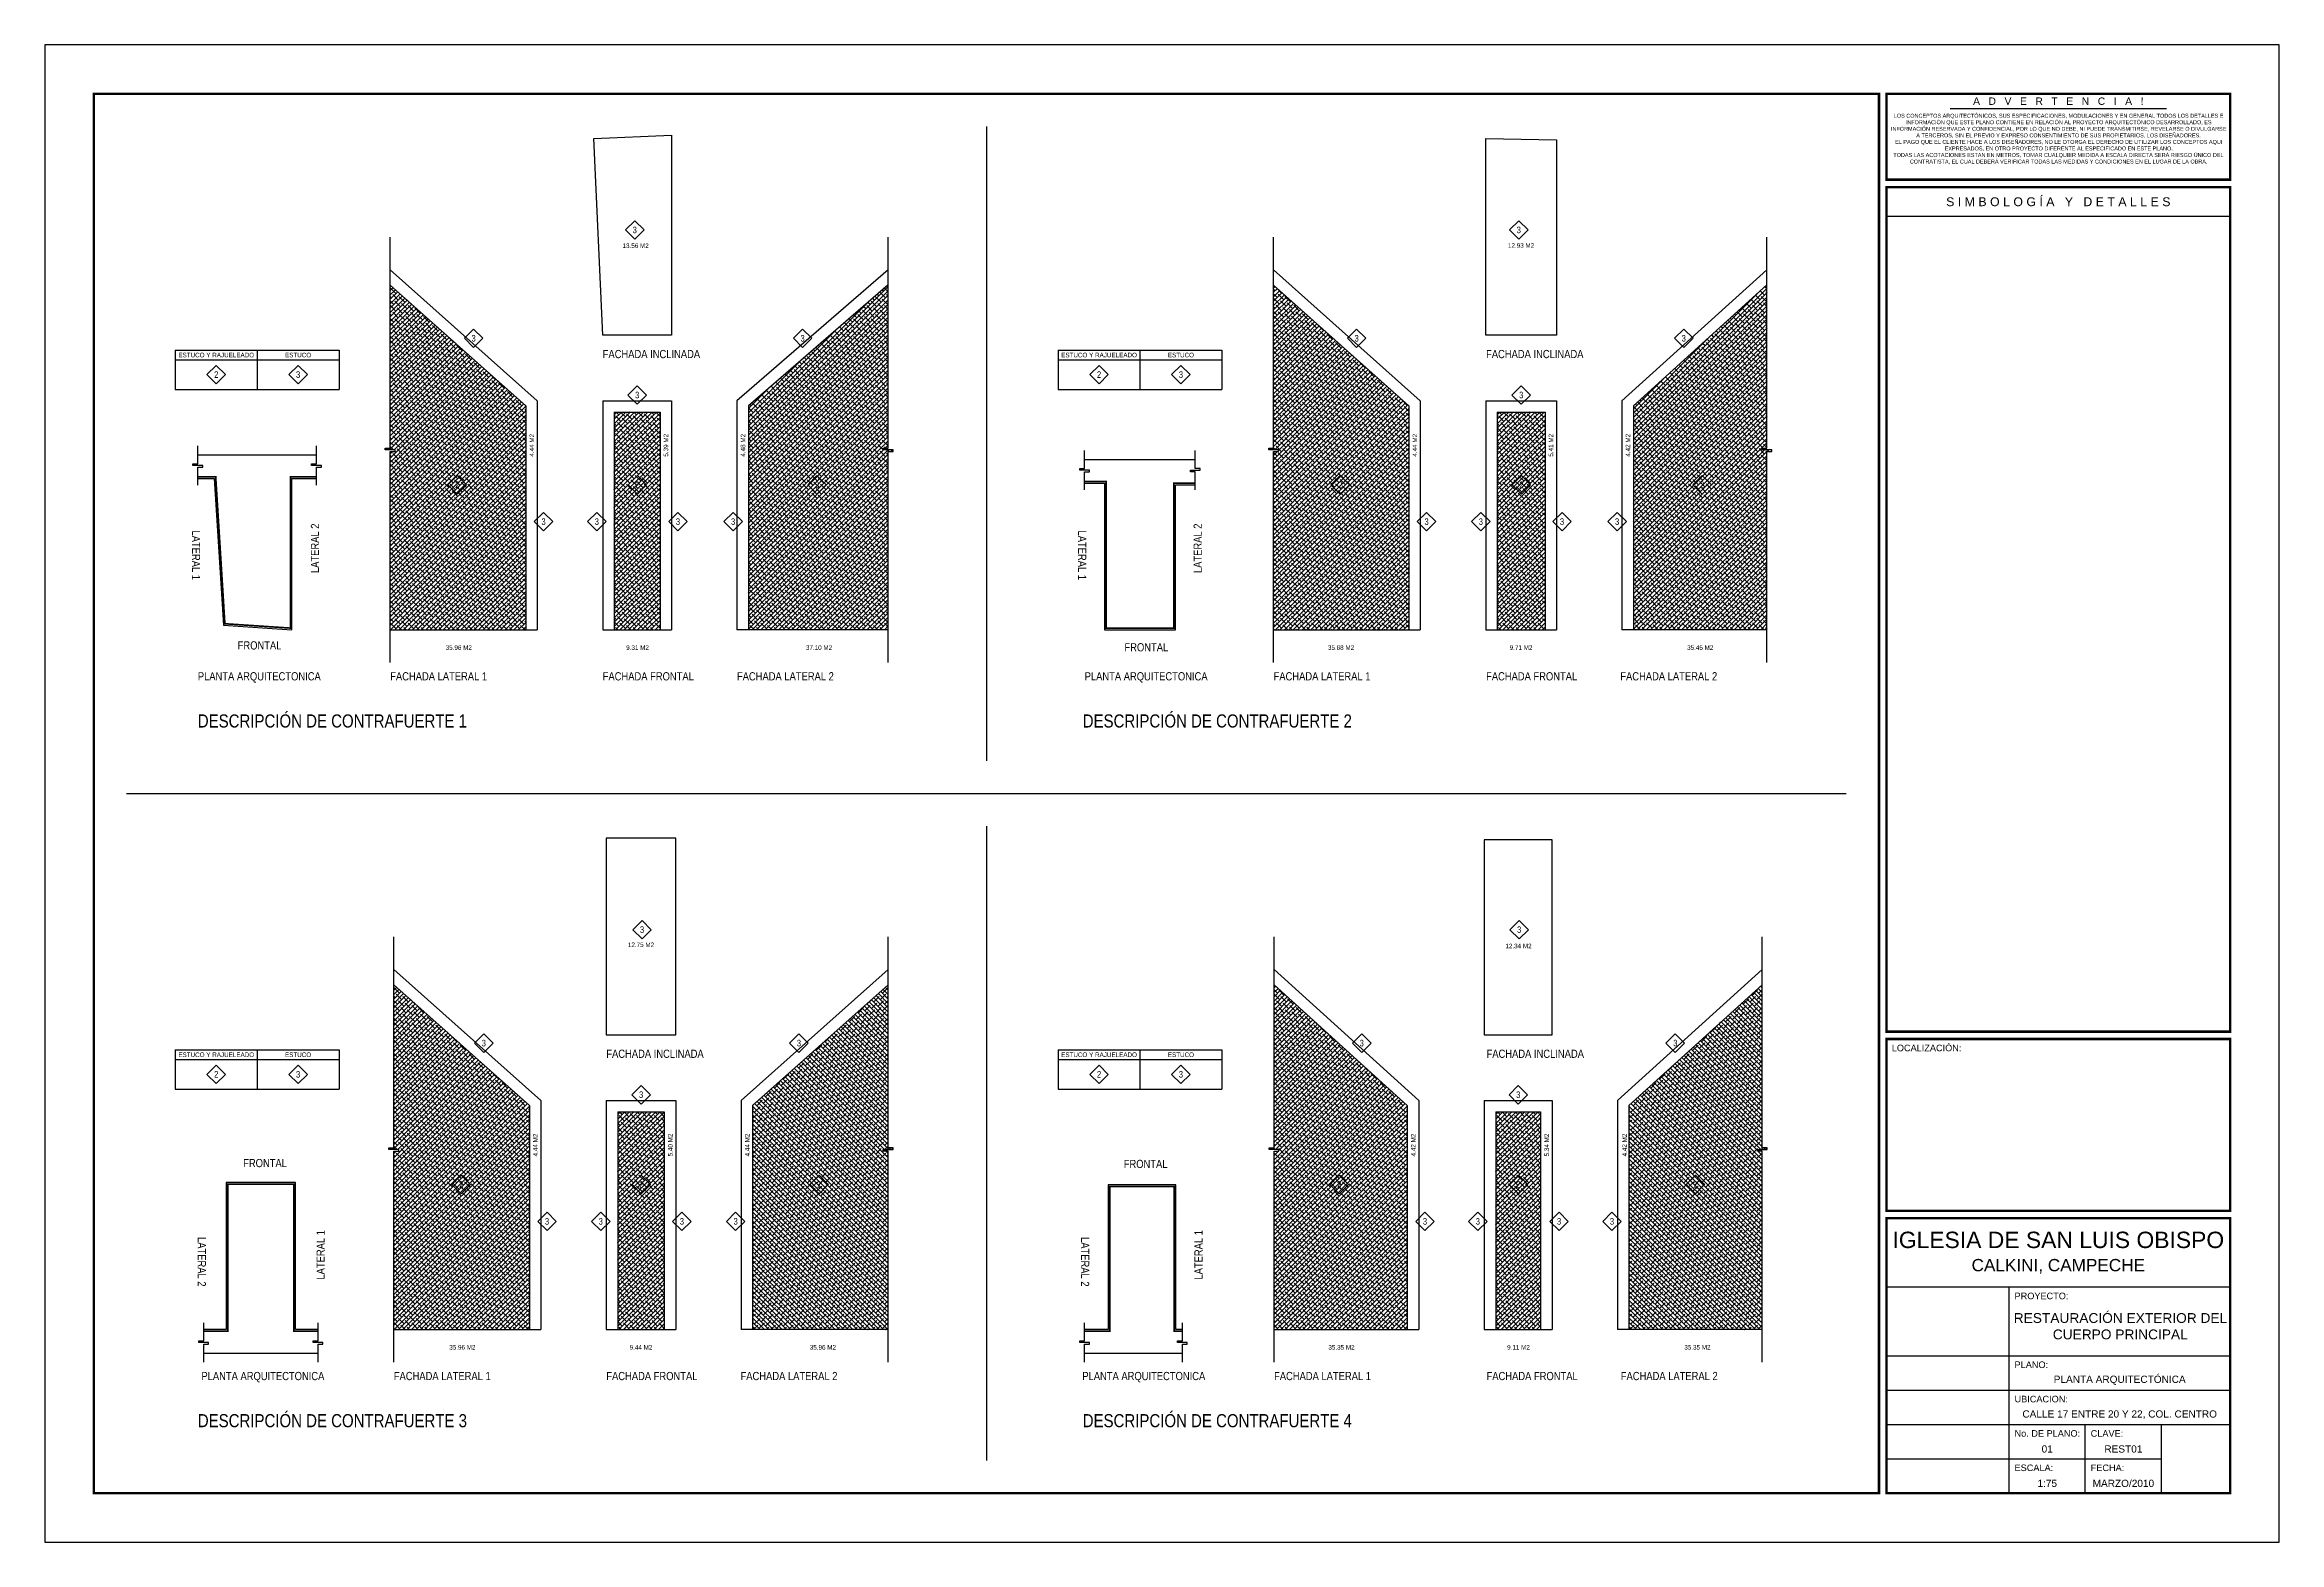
# Model space of a CAD drawing. Header units: millimetres. Extents: x 0 to 273, y 0 to 92.
# Drawn here: x 68.2 to 136.5, y 45.8 to 91.5 of the extents above; entities that cross this region are included whole.
import ezdxf
from ezdxf.enums import TextEntityAlignment as Align

# ---------------------------------------------------------------- set-up
doc = ezdxf.new("R2010")
doc.units = ezdxf.units.MM
for name, color, linetype in [('Areas internas', 7, 'Continuous'), ('Ashurados', 8, 'Continuous'), ('FORMATO', 7, 'Continuous'), ('Texto', 7, 'Continuous'), ('Trazo', 7, 'Continuous')]:
    doc.layers.add(name, color=color, linetype=linetype)
doc.styles.get("Standard").update_dxf_attribs({"font": 'arial.ttf'})
doc.styles.add('style4', font='')
doc.styles.get('style4').set_extended_font_data('DaxCondensed')
pattern_1 = [(45, (-148.40053, -69.12498), (-0.06735192, 0.06735192), []), (135, (-148.40053, -69.12498), (-0.202055763, 0.06735192), [0.238125, -0.142875])]
pattern_2 = [(45, (-144.72237, -76.58696), (-0.06735192, 0.06735192), []), (135, (-144.72237, -76.58696), (-0.202055763, 0.06735192), [0.238125, -0.142875])]
pattern_3 = [(45, (-148.29053, -90.49998), (-0.06735192, 0.06735192), []), (135, (-148.29053, -90.49998), (-0.202055763, 0.06735192), [0.238125, -0.142875])]
pattern_4 = [(45, (-121.47553, -90.49998), (-0.06735192, 0.06735192), []), (135, (-121.47553, -90.49998), (-0.202055763, 0.06735192), [0.238125, -0.142875])]

msp = doc.modelspace()

# ---------------------------------------------------------------- texts
at = {"layer": 'FORMATO'}
msp.add_text('A   D   V   E   R   T   E   N   C   I   A   !', height=0.225, dxfattribs=at).set_placement((129.75, 89.662), align=Align.CENTER)
for s, p in [('LOCALIZACIÓN:', (124.664, 60.751)), ('PROYECTO:', (128.414, 53.176)), ('PLANO:', (128.414, 51.076)), ('UBICACION:', (128.414, 50.026)), ('No. DE PLANO:', (128.414, 48.976)), ('CLAVE:', (130.739, 48.976)), ('ESCALA:', (128.414, 47.926)), ('FECHA:', (130.739, 47.926))]:
    msp.add_text(s, height=0.2, dxfattribs=at).set_placement(p)
for s, insert, char_height, width, attachment_point in [('\\pi0.22576;LOS CONCEPTOS ARQUITECTÓNICOS, SUS ESPECIFICACIONES, MODULACIONES Y EN GENERAL TODOS LOS DETALLES E \\P\\pi0.59079;INFORMACIÓN QUE ESTE PLANO CONTIENE EN RELACIÓN AL PROYECTO ARQUITECTÓNICO DESARROLLADO, ES \\P\\pi0.13903;INFORMACIÓN RESERVADA Y CONFIDENCIAL, POR LO QUE NO DEBE, NI PUEDE TRANSMITIRSE, REVELARSE O DIVULGARSE\\P\\pi0.91171;A TERCEROS, SIN EL PREVIO Y EXPRESO CONSENTIMIENTO DE SUS PROPIETARIOS, LOS DISEÑADORES.\\P\\pi0.26644;EL PAGO QUE EL CLIENTE HACE A LOS DISEÑADORES, NO LE OTORGA EL DERECHO DE UTILIZAR LOS CONCEPTOS AQUI \\P\\pi1.78;EXPRESADOS, EN OTRO PROYECTO DIFERENTE AL ESPECIFICADO EN ESTE PLANO.\\P\\pi0.2109;TODAS LAS ACOTACIONES ESTAN EN METROS, TOMAR CUALQUIER MEDIDA A ESCALA DIRECTA SERÁ RIESGO ÚNICO DEL \\P\\pi0.71558;CONTRATISTA, EL CUAL DEBERÁ VERIFICAR TODAS LAS MEDIDAS Y CONDICIONES EN EL LUGAR DE LA OBRA.', (124.5, 89.39), 0.12, 10.5, 1), ('S I M B O L O G Í A   Y   D E T A L L E S', (129.75, 86.7), 0.27, 10.5, 5), ('IGLESIA DE SAN LUIS OBISPO\\P{\\H0.75x;CALKINI, CAMPECHE\\H1.023x; }', (129.75, 54.6), 0.5, 10.5, 5), ('\\pi0.13874;RESTAURACIÓN EXTERIOR DEL\\P\\pi1.3319;CUERPO PRINCIPAL', (128.25, 52.752), 0.3, 6.75, 1), ('PLANTA ARQUITECTÓNICA', (131.625, 50.7), 0.22, 6.75, 5), ('CALLE 17 ENTRE 20 Y 22, COL. CENTRO', (131.625, 49.65), 0.22, 6.75, 5), ('01', (129.412, 48.6), 0.22, 6.75, 5), ('REST01', (131.738, 48.6), 0.22, 6.75, 5), ('1:75', (129.412, 47.55), 0.22, 6.75, 5), ('MARZO/2010', (131.738, 47.55), 0.22, 6.75, 5)]:
    msp.add_mtext(s, dxfattribs=dict(at, insert=insert, char_height=char_height, width=width, attachment_point=attachment_point))
at = {"layer": 'Texto', "style": 'style4'}
for s, height, p in [('13.56 M2', 0.14, (86.299, 85.29)), ('3', 0.2, (86.272, 85.742)), ('12.93 M2', 0.14, (113.342, 85.296)), ('3', 0.2, (113.272, 85.742)), ('3', 0.2, (81.35, 82.432)), ('3', 0.2, (91.398, 82.432)), ('3', 0.2, (108.32, 82.432)), ('3', 0.2, (118.311, 82.432)), ('ESTUCO Y RAJUELEADO', 0.14, (73.49, 81.95)), ('ESTUCO', 0.14, (75.99, 81.95)), ('ESTUCO Y RAJUELEADO', 0.14, (100.453, 81.95)), ('ESTUCO', 0.14, (102.953, 81.95)), ('2', 0.2, (73.49, 81.322)), ('3', 0.2, (75.99, 81.322)), ('2', 0.2, (100.453, 81.322)), ('3', 0.2, (102.953, 81.322)), ('3', 0.2, (86.346, 80.698)), ('3', 0.2, (113.346, 80.698)), ('2', 0.2, (80.847, 77.955)), ('2', 0.2, (86.351, 77.955)), ('2', 0.2, (91.836, 77.955)), ('2', 0.2, (107.817, 77.955)), ('2', 0.2, (113.351, 77.955)), ('2', 0.2, (118.871, 77.955)), ('3', 0.2, (83.486, 76.831)), ('3', 0.2, (85.113, 76.831)), ('3', 0.2, (87.592, 76.831)), ('3', 0.2, (89.277, 76.831)), ('3', 0.2, (110.456, 76.831)), ('3', 0.2, (112.113, 76.831)), ('3', 0.2, (114.592, 76.831)), ('3', 0.2, (116.275, 76.831)), ('35.96 M2', 0.14, (80.897, 73.012)), ('9.31 M2', 0.14, (86.357, 73.012)), ('37.10 M2', 0.14, (91.9, 73.012)), ('35.88 M2', 0.14, (107.844, 73.012)), ('9.71 M2', 0.14, (113.342, 73.012)), ('35.45 M2', 0.14, (118.814, 73.012)), ('3', 0.2, (86.494, 64.367)), ('3', 0.2, (113.284, 64.367)), ('12.75 M2', 0.14, (86.463, 63.933)), ('12.34 M2', 0.14, (113.263, 63.896)), ('3', 0.2, (81.661, 60.9)), ('3', 0.2, (91.286, 60.9)), ('3', 0.2, (108.476, 60.9)), ('3', 0.2, (118.051, 60.9)), ('ESTUCO Y RAJUELEADO', 0.14, (73.49, 60.575)), ('2', 0.2, (73.49, 59.947)), ('ESTUCO', 0.14, (75.99, 60.575)), ('3', 0.2, (75.99, 59.947)), ('ESTUCO Y RAJUELEADO', 0.14, (100.453, 60.575)), ('2', 0.2, (100.453, 59.947)), ('ESTUCO', 0.14, (102.953, 60.575)), ('3', 0.2, (102.953, 59.947)), ('3', 0.2, (86.466, 59.323)), ('3', 0.2, (113.256, 59.323)), ('2', 0.2, (80.969, 56.58)), ('2', 0.2, (86.471, 56.58)), ('2', 0.2, (91.902, 56.58)), ('2', 0.2, (107.784, 56.58)), ('2', 0.2, (113.261, 56.58)), ('2', 0.2, (118.667, 56.58)), ('3', 0.2, (83.592, 55.456)), ('3', 0.2, (85.233, 55.456)), ('3', 0.2, (87.712, 55.456)), ('3', 0.2, (89.353, 55.456)), ('3', 0.2, (110.407, 55.456)), ('3', 0.2, (112.023, 55.456)), ('3', 0.2, (114.502, 55.456)), ('3', 0.2, (116.118, 55.456)), ('35.96 M2', 0.14, (81.007, 51.637)), ('9.44 M2', 0.14, (86.463, 51.637)), ('35.96 M2', 0.14, (92.018, 51.637)), ('35.35 M2', 0.14, (107.857, 51.637)), ('9.11 M2', 0.14, (113.263, 51.637)), ('35.35 M2', 0.14, (118.728, 51.637))]:
    msp.add_text(s, height=height, dxfattribs=at).set_placement(p, align=Align.CENTER)
for s, height, p in [('FACHADA INCLINADA', 0.25, (85.293, 81.925)), ('FACHADA INCLINADA', 0.25, (112.273, 81.925)), ('FRONTAL', 0.25, (74.144, 73.025)), ('FRONTAL', 0.25, (101.229, 72.967)), ('PLANTA ARQUITECTONICA', 0.25, (72.927, 72.08)), ('FACHADA LATERAL 1', 0.25, (78.803, 72.08)), ('FACHADA FRONTAL', 0.25, (85.293, 72.08)), ('FACHADA LATERAL 2', 0.25, (89.393, 72.08)), ('PLANTA ARQUITECTONICA', 0.25, (100.013, 72.08)), ('FACHADA LATERAL 1', 0.25, (105.783, 72.08)), ('FACHADA FRONTAL', 0.25, (112.273, 72.08)), ('FACHADA LATERAL 2', 0.25, (116.373, 72.08)), ('DESCRIPCIÓN DE CONTRAFUERTE 1', 0.4, (72.927, 70.641)), ('DESCRIPCIÓN DE CONTRAFUERTE 2', 0.4, (99.954, 70.641)), ('FACHADA INCLINADA', 0.25, (85.403, 60.55)), ('FACHADA INCLINADA', 0.25, (112.288, 60.55)), ('FRONTAL', 0.25, (74.312, 57.211)), ('FRONTAL', 0.25, (101.207, 57.184)), ('PLANTA ARQUITECTONICA', 0.25, (73.037, 50.705)), ('FACHADA LATERAL 1', 0.25, (78.913, 50.705)), ('FACHADA FRONTAL', 0.25, (85.403, 50.705)), ('FACHADA LATERAL 2', 0.25, (89.503, 50.705)), ('PLANTA ARQUITECTONICA', 0.25, (99.942, 50.705)), ('FACHADA LATERAL 1', 0.25, (105.798, 50.705)), ('FACHADA FRONTAL', 0.25, (112.288, 50.705)), ('FACHADA LATERAL 2', 0.25, (116.388, 50.705)), ('DESCRIPCIÓN DE CONTRAFUERTE 3', 0.4, (72.927, 49.266)), ('DESCRIPCIÓN DE CONTRAFUERTE 4', 0.4, (99.954, 49.266))]:
    msp.add_text(s, height=height, dxfattribs=at).set_placement(p)
for s, p in [('4.44 M2', (83.198, 79.262)), ('5.39 M2', (87.293, 79.262)), ('4.48 M2', (89.648, 79.262)), ('4.44 M2', (110.168, 79.262)), ('5.41 M2', (114.323, 79.262)), ('4.42 M2', (116.675, 79.262)), ('4.44 M2', (83.308, 57.887)), ('5.40 M2', (87.428, 57.887)), ('4.44 M2', (89.78, 57.887)), ('4.42 M2', (110.123, 57.887)), ('5.34 M2', (114.193, 57.887)), ('4.42 M2', (116.574, 57.887))]:
    msp.add_text(s, height=0.14, rotation=90, dxfattribs=at).set_placement(p, align=Align.CENTER)
for s, rotation, p in [('LATERAL 1', 270, (72.747, 76.659)), ('LATERAL 2', 90, (76.63, 75.36)), ('LATERAL 1', 270, (99.812, 76.659)), ('LATERAL 2', 90, (103.59, 75.36)), ('LATERAL 2', 270, (72.924, 55.075)), ('LATERAL 1', 90, (76.803, 53.776)), ('LATERAL 2', 270, (99.901, 55.075)), ('LATERAL 1', 90, (103.615, 53.776))]:
    msp.add_text(s, height=0.25, rotation=rotation, dxfattribs=at).set_placement(p)

# ---------------------------------------------------------------- hatches: boundary and pattern name
at = {"layer": 'Ashurados'}
h = msp.add_hatch(dxfattribs=at)
h.set_pattern_fill('ANSI38', color=256, scale=0.03, style=0)
h.set_pattern_definition(pattern_1)
h.paths.add_polyline_path([(82.943, 80.468), (78.803, 84.156), (78.803, 79.175), (78.653, 79.175), (78.653, 79.125), (78.953, 79.125), (78.953, 79.075), (78.803, 79.075), (78.803, 73.625), (82.943, 73.625)])
h = msp.add_hatch(dxfattribs=at)
h.set_pattern_fill('ANSI38', color=256, scale=0.03, style=0)
h.set_pattern_definition(pattern_1)
h.paths.add_polyline_path([(89.743, 73.625), (94.013, 73.625), (94.013, 79.075), (94.163, 79.075), (94.163, 79.125), (93.863, 79.125), (93.863, 79.175), (94.013, 79.175), (94.013, 84.162), (89.743, 80.465)])
h = msp.add_hatch(dxfattribs=at)
h.set_pattern_fill('ANSI38', color=256, scale=0.03, style=0)
h.set_pattern_definition(pattern_2)
h.paths.add_polyline_path([(105.933, 79.075), (105.783, 79.075), (105.783, 73.625), (109.913, 73.625), (109.913, 80.468), (105.783, 84.156), (105.783, 79.175), (105.633, 79.175), (105.633, 79.125), (105.933, 79.125)])
h = msp.add_hatch(dxfattribs=at)
h.set_pattern_fill('ANSI38', color=256, scale=0.03, style=0)
h.set_pattern_definition(pattern_2)
h.paths.add_polyline_path([(116.773, 73.625), (120.853, 73.625), (120.853, 79.075), (121.003, 79.075), (121.003, 79.125), (120.703, 79.125), (120.703, 79.175), (120.853, 79.175), (120.853, 84.162), (116.773, 80.465)])
h = msp.add_hatch(dxfattribs=at)
h.set_pattern_fill('ANSI38', color=256, scale=0.03, style=0)
h.set_pattern_definition(pattern_1)
h.paths.add_polyline_path([(85.643, 73.625), (87.043, 73.625), (87.043, 80.275), (85.643, 80.275)])
h = msp.add_hatch(dxfattribs=at)
h.set_pattern_fill('ANSI38', color=256, scale=0.03, style=0)
h.set_pattern_definition([(45, (-121.43053, -69.12498), (-0.06735192, 0.06735192), []), (135, (-121.43053, -69.12498), (-0.202055763, 0.06735192), [0.238125, -0.142875])])
h.paths.add_polyline_path([(112.613, 73.625), (114.073, 73.625), (114.073, 80.275), (112.613, 80.275)])
h = msp.add_hatch(dxfattribs=at)
h.set_pattern_fill('ANSI38', color=256, scale=0.03, style=0)
h.set_pattern_definition(pattern_3)
h.paths.add_polyline_path([(83.053, 59.093), (78.913, 62.781), (78.913, 57.8), (78.763, 57.8), (78.763, 57.75), (79.063, 57.75), (79.063, 57.7), (78.913, 57.7), (78.913, 52.25), (83.053, 52.25)])
h = msp.add_hatch(dxfattribs=at)
h.set_pattern_fill('ANSI38', color=256, scale=0.03, style=0)
h.set_pattern_definition([(135, (321.21553, -90.49998), (0.06735192, 0.06735192), []), (45, (321.21553, -90.49998), (0.202055763, 0.06735192), [0.238125, -0.142875])])
h.paths.add_polyline_path([(89.873, 52.25), (94.013, 52.25), (94.013, 57.7), (93.863, 57.7), (93.863, 57.75), (94.163, 57.75), (94.163, 57.8), (94.013, 57.8), (94.013, 62.781), (89.873, 59.093)])
h = msp.add_hatch(dxfattribs=at)
h.set_pattern_fill('ANSI38', color=256, scale=0.03, style=0)
h.set_pattern_definition(pattern_4)
h.paths.add_polyline_path([(109.868, 59.093), (105.798, 62.781), (105.798, 57.8), (105.648, 57.8), (105.648, 57.75), (105.948, 57.75), (105.948, 57.7), (105.798, 57.7), (105.798, 52.25), (109.868, 52.25)])
h = msp.add_hatch(dxfattribs=at)
h.set_pattern_fill('ANSI38', color=256, scale=0.03, style=0)
h.set_pattern_definition([(135, (347.98053, -90.49998), (0.06735192, 0.06735192), []), (45, (347.98053, -90.49998), (0.202055763, 0.06735192), [0.238125, -0.142875])])
h.paths.add_polyline_path([(116.638, 52.25), (120.708, 52.25), (120.708, 57.7), (120.558, 57.7), (120.558, 57.75), (120.858, 57.75), (120.858, 57.8), (120.708, 57.8), (120.708, 62.781), (116.638, 59.093)])
h = msp.add_hatch(dxfattribs=at)
h.set_pattern_fill('ANSI38', color=256, scale=0.03, style=0)
h.set_pattern_definition(pattern_3)
h.paths.add_polyline_path([(85.753, 52.25), (87.173, 52.25), (87.173, 58.9), (85.753, 58.9)])
h = msp.add_hatch(dxfattribs=at)
h.set_pattern_fill('ANSI38', color=256, scale=0.03, style=0)
h.set_pattern_definition(pattern_4)
h.paths.add_polyline_path([(112.568, 52.25), (113.938, 52.25), (113.938, 58.9), (112.568, 58.9)])

# ---------------------------------------------------------------- linework, layer by layer
at = {"layer": 'Areas internas', "const_width": 0.05}
for points in [[(72.927, 78.295), (73.474, 78.295), (73.754, 73.811), (75.753, 73.678), (75.753, 78.295), (76.553, 78.295)], [(100.013, 78.155), (100.673, 78.155), (100.673, 73.675), (102.733, 73.675), (102.733, 78.105), (103.393, 78.105)], [(76.598, 52.2), (75.863, 52.2), (75.863, 56.69), (73.843, 56.69), (73.843, 52.2), (73.108, 52.2)], [(102.998, 52.2), (102.748, 52.2), (102.748, 56.62), (100.778, 56.62), (100.778, 52.2), (100.013, 52.2)]]:
    msp.add_lwpolyline(points, dxfattribs=at)
at = {"layer": 'Areas internas'}
for points in [[(72.927, 78.245), (73.427, 78.245), (73.707, 73.764), (75.803, 73.625), (75.803, 78.245), (76.553, 78.245)], [(100.013, 78.105), (100.623, 78.105), (100.623, 73.625), (102.783, 73.625), (102.783, 78.055), (103.393, 78.055)], [(76.598, 52.25), (75.913, 52.25), (75.913, 56.74), (73.793, 56.74), (73.793, 52.25), (73.108, 52.25)], [(102.998, 52.25), (102.798, 52.25), (102.798, 56.67), (100.728, 56.67), (100.728, 52.25), (100.013, 52.25)]]:
    msp.add_lwpolyline(points, dxfattribs=at)
at = {"layer": 'FORMATO'}
for p, q in [((126.45, 89.55), (133.05, 89.55)), ((135, 86.25), (124.5, 86.25)), ((124.5, 53.55), (135, 53.55)), ((128.25, 47.25), (128.25, 53.55)), ((124.5, 51.45), (135, 51.45)), ((124.5, 50.4), (135, 50.4)), ((124.5, 49.35), (128.25, 49.35)), ((128.25, 49.35), (135, 49.35)), ((130.575, 47.25), (130.575, 49.35)), ((132.9, 47.25), (132.9, 49.35)), ((124.5, 48.3), (128.25, 48.3)), ((128.25, 48.3), (132.9, 48.3))]:
    msp.add_line(p, q, dxfattribs=at)
msp.add_lwpolyline([(68.25, 45.75), (136.5, 45.75), (136.5, 91.5), (68.25, 91.5)], close=True, dxfattribs=at)
at = {"layer": 'FORMATO', "const_width": 0.075}
for points in [[(124.275, 47.25), (124.275, 90), (69.75, 90), (69.75, 47.25)], [(124.5, 87.375), (135, 87.375), (135, 90), (124.5, 90)], [(135, 61.35), (135, 87.15), (124.5, 87.15), (124.5, 61.35)], [(124.5, 55.875), (135, 55.875), (135, 61.125), (124.5, 61.125)], [(124.5, 55.65), (124.5, 47.25), (135, 47.25), (135, 55.65)]]:
    msp.add_lwpolyline(points, close=True, dxfattribs=at)
at = {"layer": 'Texto'}
for p, q in [((72.24, 82.17), (77.24, 82.17)), ((72.24, 82.17), (72.24, 80.97)), ((74.74, 82.17), (74.74, 80.97)), ((77.24, 82.17), (77.24, 80.97)), ((99.203, 82.17), (104.203, 82.17)), ((99.203, 82.17), (99.203, 80.97)), ((101.703, 82.17), (101.703, 80.97)), ((104.203, 82.17), (104.203, 80.97)), ((72.24, 81.87), (77.24, 81.87)), ((99.203, 81.87), (104.203, 81.87)), ((72.24, 80.97), (77.24, 80.97)), ((99.203, 80.97), (104.203, 80.97)), ((72.24, 60.795), (77.24, 60.795)), ((72.24, 60.795), (72.24, 59.595)), ((74.74, 60.795), (74.74, 59.595)), ((77.24, 60.795), (77.24, 59.595)), ((99.203, 60.795), (104.203, 60.795)), ((99.203, 60.795), (99.203, 59.595)), ((101.703, 60.795), (101.703, 59.595)), ((104.203, 60.795), (104.203, 59.595)), ((72.24, 60.495), (77.24, 60.495)), ((99.203, 60.495), (104.203, 60.495)), ((72.24, 59.595), (77.24, 59.595)), ((99.203, 59.595), (104.203, 59.595))]:
    msp.add_line(p, q, dxfattribs=at)
for points in [[(85.989, 85.84), (86.272, 86.123), (86.555, 85.84), (86.272, 85.557)], [(112.989, 85.84), (113.272, 86.123), (113.555, 85.84), (113.272, 85.557)], [(81.067, 82.53), (81.35, 82.813), (81.633, 82.53), (81.35, 82.247)], [(91.116, 82.53), (91.398, 82.813), (91.681, 82.53), (91.398, 82.247)], [(108.037, 82.53), (108.32, 82.813), (108.603, 82.53), (108.32, 82.247)], [(118.028, 82.53), (118.311, 82.813), (118.594, 82.53), (118.311, 82.247)], [(73.207, 81.42), (73.49, 81.703), (73.773, 81.42), (73.49, 81.137)], [(75.707, 81.42), (75.99, 81.703), (76.273, 81.42), (75.99, 81.137)], [(100.17, 81.42), (100.453, 81.703), (100.735, 81.42), (100.453, 81.137)], [(102.67, 81.42), (102.953, 81.703), (103.235, 81.42), (102.953, 81.137)], [(86.064, 80.797), (86.346, 81.079), (86.629, 80.797), (86.346, 80.514)], [(113.064, 80.797), (113.346, 81.079), (113.629, 80.797), (113.346, 80.514)], [(80.564, 78.054), (80.847, 78.337), (81.129, 78.054), (80.847, 77.771)], [(86.068, 78.054), (86.351, 78.337), (86.634, 78.054), (86.351, 77.771)], [(91.553, 78.054), (91.836, 78.337), (92.118, 78.054), (91.836, 77.771)], [(107.534, 78.054), (107.817, 78.337), (108.099, 78.054), (107.817, 77.771)], [(113.068, 78.054), (113.351, 78.337), (113.634, 78.054), (113.351, 77.771)], [(118.589, 78.054), (118.871, 78.337), (119.154, 78.054), (118.871, 77.771)], [(83.203, 76.93), (83.486, 77.212), (83.768, 76.93), (83.486, 76.647)], [(84.83, 76.93), (85.113, 77.212), (85.396, 76.93), (85.113, 76.647)], [(87.309, 76.93), (87.592, 77.212), (87.875, 76.93), (87.592, 76.647)], [(88.994, 76.93), (89.277, 77.212), (89.56, 76.93), (89.277, 76.647)], [(110.173, 76.93), (110.456, 77.212), (110.738, 76.93), (110.456, 76.647)], [(111.83, 76.93), (112.113, 77.212), (112.396, 76.93), (112.113, 76.647)], [(114.309, 76.93), (114.592, 77.212), (114.875, 76.93), (114.592, 76.647)], [(115.992, 76.93), (116.275, 77.212), (116.558, 76.93), (116.275, 76.647)], [(86.211, 64.465), (86.494, 64.748), (86.777, 64.465), (86.494, 64.182)], [(113.001, 64.465), (113.284, 64.748), (113.567, 64.465), (113.284, 64.182)], [(81.378, 60.998), (81.661, 61.281), (81.944, 60.998), (81.661, 60.716)], [(91.003, 60.998), (91.286, 61.281), (91.569, 60.998), (91.286, 60.716)], [(108.193, 60.998), (108.476, 61.281), (108.759, 60.998), (108.476, 60.716)], [(117.768, 60.998), (118.051, 61.281), (118.334, 60.998), (118.051, 60.716)], [(73.207, 60.045), (73.49, 60.328), (73.773, 60.045), (73.49, 59.762)], [(75.707, 60.045), (75.99, 60.328), (76.273, 60.045), (75.99, 59.762)], [(100.17, 60.045), (100.453, 60.328), (100.735, 60.045), (100.453, 59.762)], [(102.67, 60.045), (102.953, 60.328), (103.235, 60.045), (102.953, 59.762)], [(86.184, 59.422), (86.466, 59.704), (86.749, 59.422), (86.466, 59.139)], [(112.974, 59.422), (113.256, 59.704), (113.539, 59.422), (113.256, 59.139)], [(80.686, 56.679), (80.969, 56.962), (81.252, 56.679), (80.969, 56.396)], [(86.188, 56.679), (86.471, 56.962), (86.754, 56.679), (86.471, 56.396)], [(91.619, 56.679), (91.902, 56.962), (92.184, 56.679), (91.902, 56.396)], [(107.501, 56.679), (107.784, 56.962), (108.067, 56.679), (107.784, 56.396)], [(112.978, 56.679), (113.261, 56.962), (113.544, 56.679), (113.261, 56.396)], [(118.384, 56.679), (118.667, 56.962), (118.949, 56.679), (118.667, 56.396)], [(83.309, 55.555), (83.592, 55.837), (83.875, 55.555), (83.592, 55.272)], [(84.95, 55.555), (85.233, 55.837), (85.516, 55.555), (85.233, 55.272)], [(87.429, 55.555), (87.712, 55.837), (87.995, 55.555), (87.712, 55.272)], [(89.07, 55.555), (89.353, 55.837), (89.636, 55.555), (89.353, 55.272)], [(110.124, 55.555), (110.407, 55.837), (110.69, 55.555), (110.407, 55.272)], [(111.74, 55.555), (112.023, 55.837), (112.306, 55.555), (112.023, 55.272)], [(114.219, 55.555), (114.502, 55.837), (114.785, 55.555), (114.502, 55.272)], [(115.835, 55.555), (116.118, 55.837), (116.401, 55.555), (116.118, 55.272)]]:
    msp.add_lwpolyline(points, close=True, dxfattribs=at)
at = {"layer": 'Trazo'}
for p, q in [((97.013, 89), (97.013, 69.625)), ((78.803, 84.625), (83.293, 80.625)), ((94.013, 84.625), (89.393, 80.625)), ((105.783, 84.625), (110.263, 80.625)), ((120.853, 84.625), (116.423, 80.625)), ((83.293, 80.625), (83.293, 73.625)), ((85.293, 80.625), (85.293, 73.625)), ((85.293, 80.625), (87.393, 80.625)), ((87.393, 80.625), (87.393, 73.625)), ((89.393, 80.625), (89.393, 73.625)), ((110.263, 80.625), (110.263, 73.625)), ((112.263, 80.625), (112.263, 73.625)), ((112.263, 80.625), (114.423, 80.625)), ((114.423, 80.625), (114.423, 73.625)), ((116.423, 80.625), (116.423, 73.625)), ((72.927, 78.97), (76.553, 78.97)), ((100.013, 78.83), (103.393, 78.83)), ((78.803, 73.625), (83.293, 73.625)), ((85.293, 73.625), (87.393, 73.625)), ((94.013, 73.625), (89.393, 73.625)), ((105.783, 73.625), (110.263, 73.625)), ((112.263, 73.625), (114.423, 73.625)), ((120.853, 73.625), (116.423, 73.625)), ((70.75, 68.625), (123.275, 68.625)), ((97.013, 67.625), (97.013, 48.25)), ((78.913, 63.25), (83.403, 59.25)), ((94.013, 63.25), (89.523, 59.25)), ((105.798, 63.25), (110.218, 59.25)), ((120.708, 63.25), (116.288, 59.25)), ((83.403, 59.25), (83.403, 52.25)), ((85.403, 59.25), (85.403, 52.25)), ((85.403, 59.25), (87.523, 59.25)), ((87.523, 59.25), (87.523, 52.25)), ((89.523, 59.25), (89.523, 52.25)), ((110.218, 59.25), (110.218, 52.25)), ((112.218, 59.25), (112.218, 52.25)), ((112.218, 59.25), (114.288, 59.25)), ((114.288, 59.25), (114.288, 52.25)), ((116.288, 59.25), (116.288, 52.25)), ((78.913, 52.25), (83.403, 52.25)), ((85.403, 52.25), (87.523, 52.25)), ((94.013, 52.25), (89.523, 52.25)), ((105.798, 52.25), (110.218, 52.25)), ((112.218, 52.25), (114.288, 52.25)), ((120.708, 52.25), (116.288, 52.25)), ((73.108, 51.525), (76.598, 51.525)), ((100.013, 51.525), (102.998, 51.525))]:
    msp.add_line(p, q, dxfattribs=at)
at = {"layer": 'Trazo', "color": 8}
for p, q in [((78.803, 84.156), (82.943, 80.468)), ((94.013, 84.162), (89.743, 80.465)), ((105.783, 84.156), (109.913, 80.468)), ((120.853, 84.162), (116.773, 80.465)), ((82.943, 80.468), (82.943, 73.625)), ((85.643, 80.275), (87.043, 80.275)), ((85.643, 80.275), (85.643, 73.625)), ((87.043, 80.275), (87.043, 73.625)), ((89.743, 80.465), (89.743, 73.625)), ((109.913, 80.468), (109.913, 73.625)), ((112.613, 80.275), (112.613, 73.625)), ((112.613, 80.275), (114.073, 80.275)), ((114.073, 80.275), (114.073, 73.625)), ((116.773, 80.465), (116.773, 73.625)), ((78.913, 62.781), (83.053, 59.093)), ((94.013, 62.781), (89.873, 59.093)), ((105.798, 62.781), (109.868, 59.093)), ((120.708, 62.781), (116.638, 59.093)), ((83.053, 59.093), (83.053, 52.25)), ((85.753, 58.9), (85.753, 52.25)), ((85.753, 58.9), (87.173, 58.9)), ((87.173, 58.9), (87.173, 52.25)), ((89.873, 59.093), (89.873, 52.25)), ((109.868, 59.093), (109.868, 52.25)), ((112.568, 58.9), (112.568, 52.25)), ((112.568, 58.9), (113.938, 58.9)), ((113.938, 58.9), (113.938, 52.25)), ((116.638, 59.093), (116.638, 52.25))]:
    msp.add_line(p, q, dxfattribs=at)
at = {"layer": 'Trazo'}
for points in [[(85.293, 82.625), (85.02, 88.632), (87.393, 88.736), (87.393, 82.625)], [(112.263, 82.625), (112.263, 88.631), (114.423, 88.594), (114.423, 82.625)], [(85.403, 61.25), (87.523, 61.25), (87.523, 67.263), (85.403, 67.263)], [(114.288, 61.25), (114.288, 67.211), (112.218, 67.211), (112.218, 61.25)]]:
    msp.add_lwpolyline(points, close=True, dxfattribs=at)
for points in [[(78.803, 72.625), (78.803, 79.075), (78.953, 79.075), (78.953, 79.125), (78.653, 79.125), (78.653, 79.175), (78.803, 79.175), (78.803, 85.625)], [(94.013, 72.625), (94.013, 79.075), (94.163, 79.075), (94.163, 79.125), (93.863, 79.125), (93.863, 79.175), (94.013, 79.175), (94.013, 85.625)], [(105.783, 72.625), (105.783, 79.075), (105.933, 79.075), (105.933, 79.125), (105.633, 79.125), (105.633, 79.175), (105.783, 79.175), (105.783, 85.625)], [(120.853, 72.625), (120.853, 79.075), (121.003, 79.075), (121.003, 79.125), (120.703, 79.125), (120.703, 79.175), (120.853, 79.175), (120.853, 85.625)], [(72.927, 78.045), (72.927, 78.595), (73.077, 78.595), (73.077, 78.645), (72.777, 78.645), (72.777, 78.695), (72.927, 78.695), (72.927, 79.245)], [(76.553, 78.045), (76.553, 78.595), (76.703, 78.595), (76.703, 78.645), (76.403, 78.645), (76.403, 78.695), (76.553, 78.695), (76.553, 79.245)], [(100.013, 77.905), (100.013, 78.455), (100.163, 78.455), (100.163, 78.505), (99.863, 78.505), (99.863, 78.555), (100.013, 78.555), (100.013, 79.105)], [(103.393, 77.905), (103.393, 78.455), (103.243, 78.455), (103.243, 78.505), (103.543, 78.505), (103.543, 78.555), (103.393, 78.555), (103.393, 79.105)], [(78.913, 51.25), (78.913, 57.7), (79.063, 57.7), (79.063, 57.75), (78.763, 57.75), (78.763, 57.8), (78.913, 57.8), (78.913, 64.25)], [(94.013, 51.25), (94.013, 57.7), (93.863, 57.7), (93.863, 57.75), (94.163, 57.75), (94.163, 57.8), (94.013, 57.8), (94.013, 64.25)], [(105.798, 51.25), (105.798, 57.7), (105.948, 57.7), (105.948, 57.75), (105.648, 57.75), (105.648, 57.8), (105.798, 57.8), (105.798, 64.25)], [(120.708, 51.25), (120.708, 57.7), (120.558, 57.7), (120.558, 57.75), (120.858, 57.75), (120.858, 57.8), (120.708, 57.8), (120.708, 64.25)], [(73.108, 51.25), (73.108, 51.8), (73.258, 51.8), (73.258, 51.85), (72.958, 51.85), (72.958, 51.9), (73.108, 51.9), (73.108, 52.45)], [(76.598, 51.25), (76.598, 51.8), (76.748, 51.8), (76.748, 51.85), (76.448, 51.85), (76.448, 51.9), (76.598, 51.9), (76.598, 52.45)], [(100.013, 51.25), (100.013, 51.8), (100.163, 51.8), (100.163, 51.85), (99.863, 51.85), (99.863, 51.9), (100.013, 51.9), (100.013, 52.45)], [(102.998, 51.25), (102.998, 51.8), (103.148, 51.8), (103.148, 51.85), (102.848, 51.85), (102.848, 51.9), (102.998, 51.9), (102.998, 52.45)]]:
    msp.add_lwpolyline(points, dxfattribs=at)

msp.set_redraw_order([(e.dxf.handle, doc.entitydb.next_handle()) for e in msp.query("TEXT MTEXT ATTDEF DIMENSION ARC_DIMENSION")])  # texts and dimensions are drawn at this point

doc.saveas('drawing.dxf')
